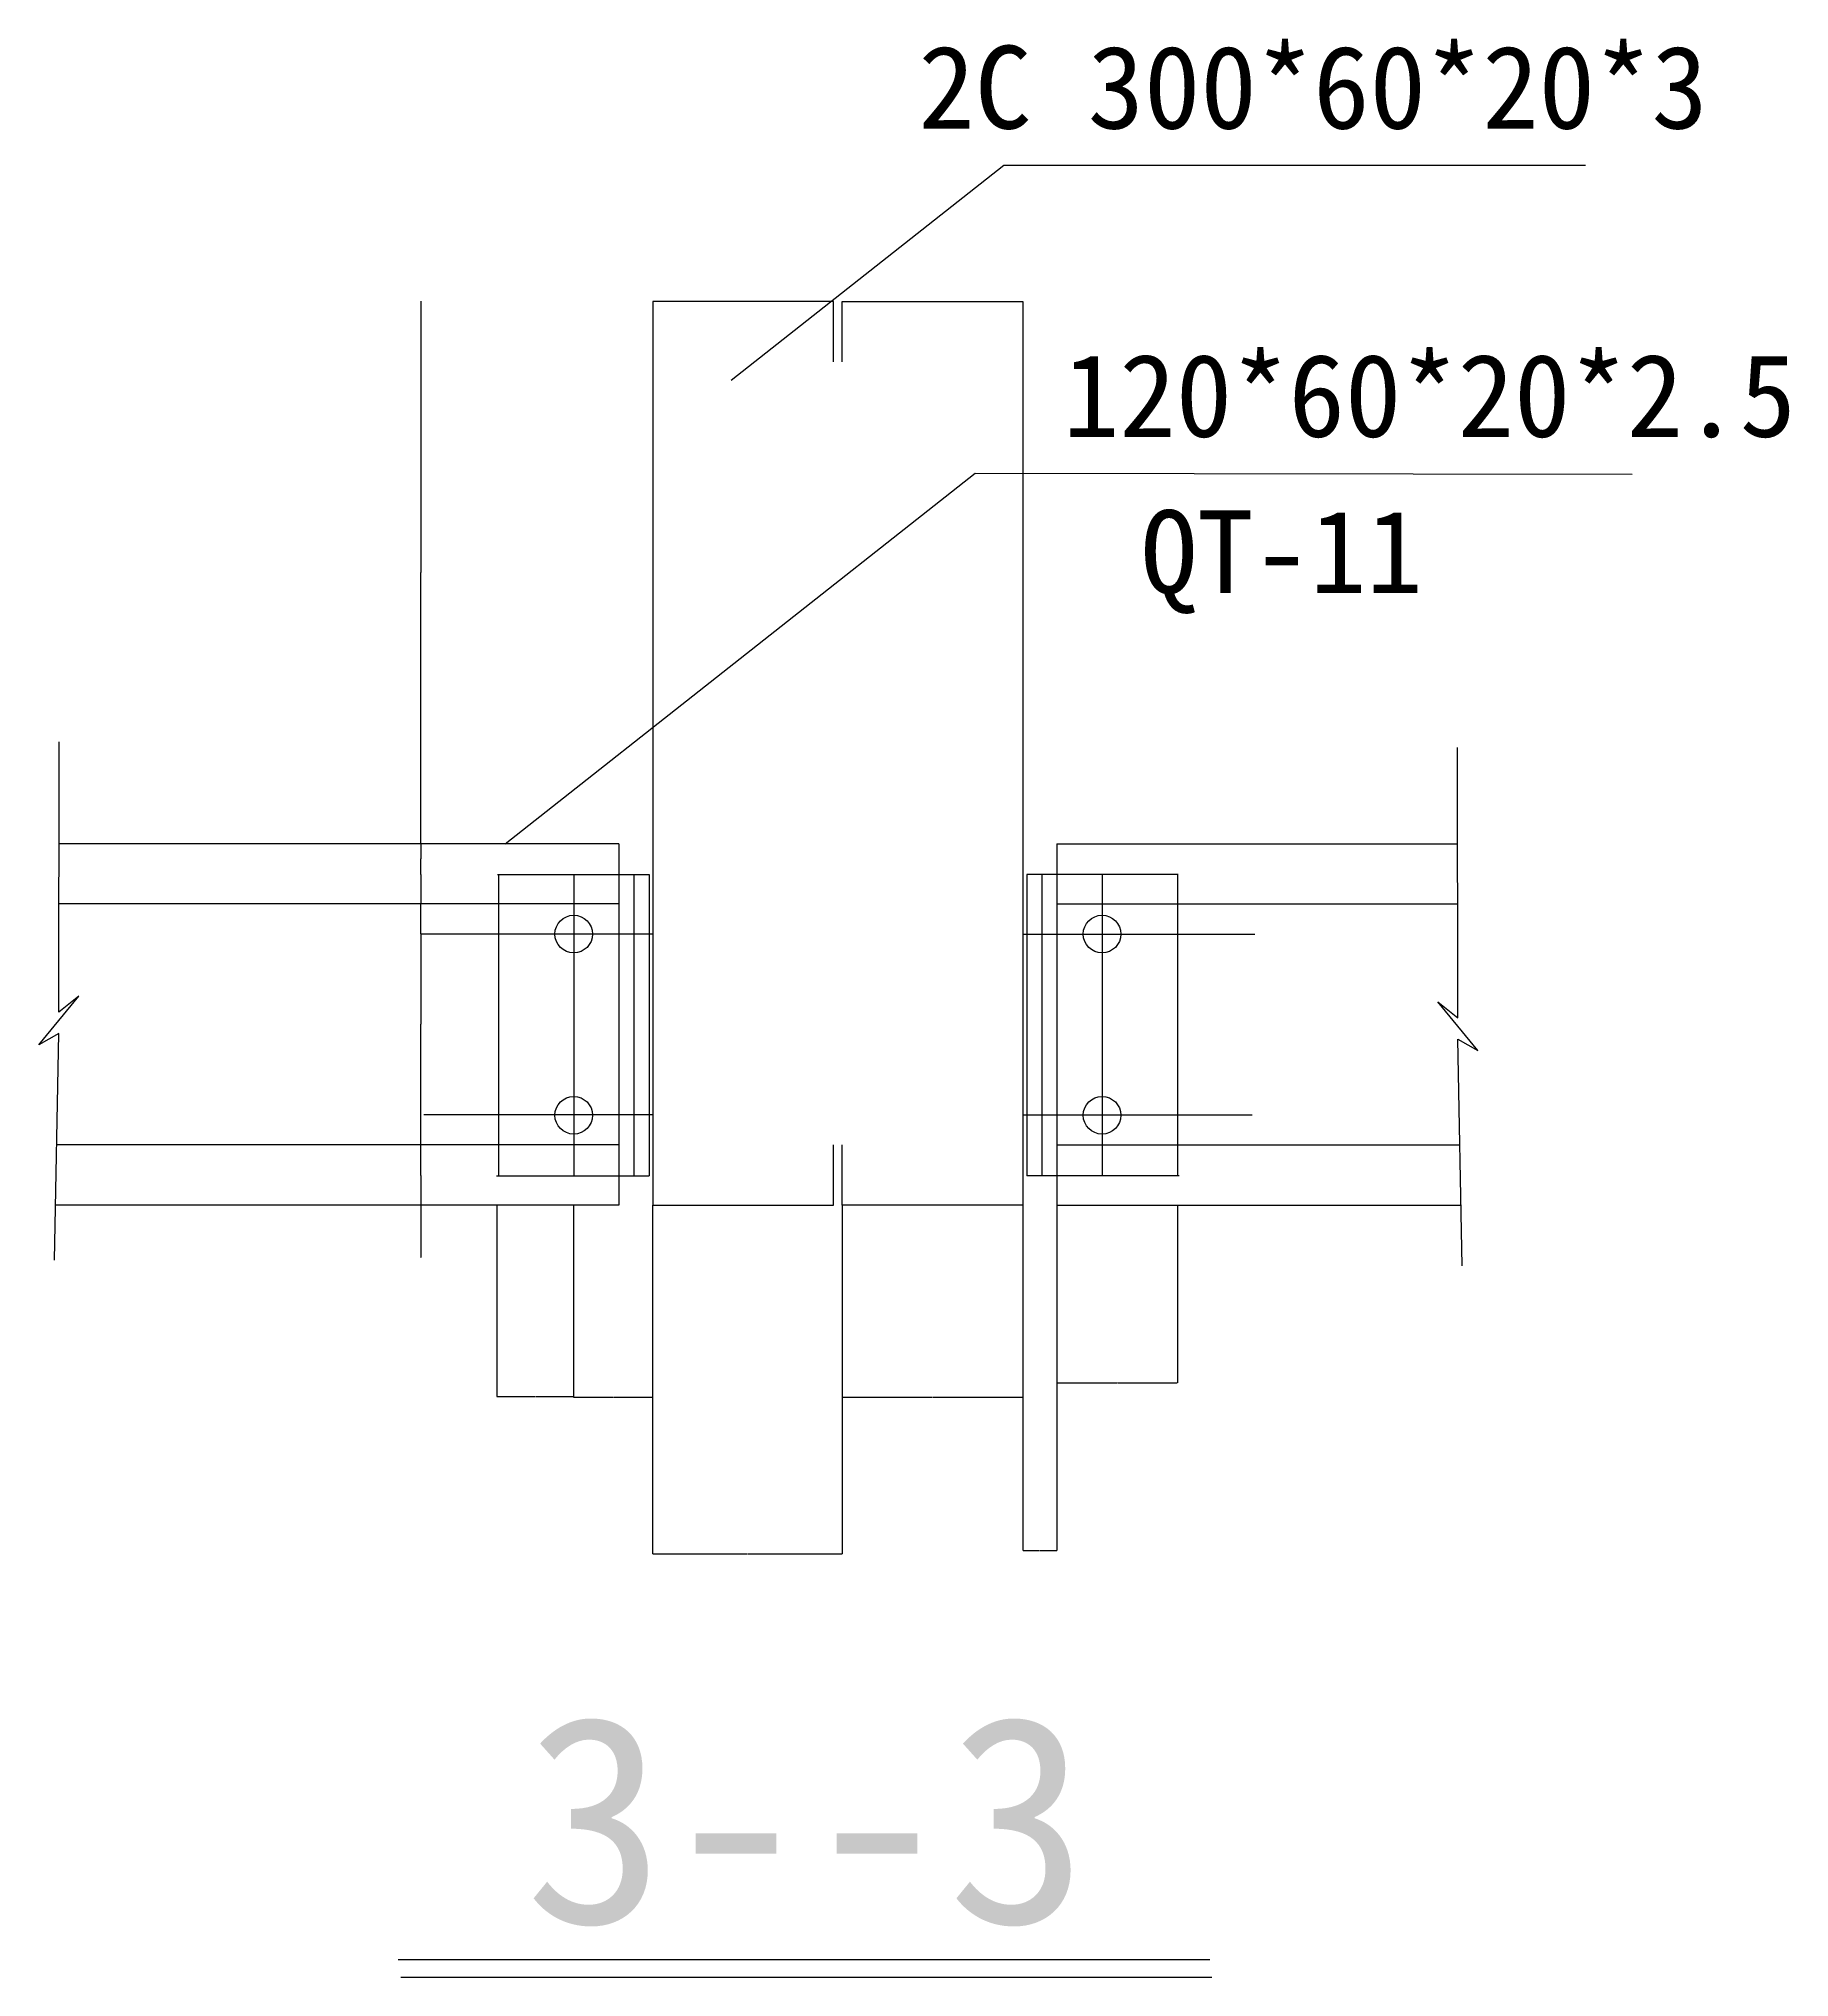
# Model space of a CAD drawing. Header units: metres. Extents: x 1551 to 37884, y 3562 to 29485.
# Drawn here: x 12685 to 17332, y 14982 to 20130 of the extents above; entities that cross this region are included whole.
import ezdxf

# ---------------------------------------------------------------- set-up
doc = ezdxf.new("R2010")
doc.units = ezdxf.units.M
for name, color, linetype in [('PUB_DIM', 3, 'Continuous'), ('PUB_TEXT', 7, 'Continuous'), ('柱', 5, 'Continuous'), ('梁', 6, 'Continuous'), ('连接板', 3, 'Continuous')]:
    doc.layers.add(name, color=color, linetype=linetype)
doc.dimstyles.get("Standard").update_dxf_attribs({"dimtxt": 2.5, "dimasz": 2.5, "dimexe": 1.25, "dimexo": 0.625, "dimtad": 1, "dimcen": 2.5, "dimazin": 3, "dimtfac": 1, "dimtmove": 0, "dimatfit": 3})

# ---------------------------------------------------------------- blocks, each defined once
blk = doc.blocks.new('_CLOSEDFILLED')
at = {"color": 0, "linetype": 'BYBLOCK'}
blk.add_solid([(-1, 0), (0, 0), (-1, 0)], dxfattribs=at)
blk = doc.blocks.new('*D45')
for p, q in [((13699.07, 17110.79), (13699.07, 16893.94)), ((13699.07, 17032.79), (13699.07, 16893.94)), ((13698.82, 16893.94), (13698.57, 16893.94)), ((13699.07, 16893.94), (13699.07, 16893.94)), ((13699.32, 16893.94), (13699.57, 16893.94))]:
    blk.add_line(p, q)
at = {"layer": 'Defpoints'}
for p in [(13699.07, 17110.79), (13699.07, 17032.79), (13699.07, 16893.94)]:
    blk.add_point(p, dxfattribs=at)
at = {"layer": 'PUB_DIM', "xscale": 0.25, "yscale": 0.25}
blk.add_blockref('_CLOSEDFILLED', (13699.07, 16893.94), dxfattribs=at)
at = {"layer": 'PUB_DIM', "xscale": 0.25, "yscale": 0.25, "rotation": 180}
blk.add_blockref('_CLOSEDFILLED', (13699.07, 16893.94), dxfattribs=at)
at = {"layer": 'PUB_DIM', "insert": (13699.07, 16895.065), "char_height": 1, "attachment_point": 5}
blk.add_mtext('10', dxfattribs=at)
blk = doc.blocks.new('*D46')
for p, q in [((13698.82, 17288.51), (13698.57, 17288.51)), ((13699.07, 17110.79), (13699.07, 17288.51)), ((13699.07, 17272.79), (13699.07, 17288.51)), ((13699.07, 17288.51), (13699.07, 17288.51)), ((13699.32, 17288.51), (13699.57, 17288.51))]:
    blk.add_line(p, q)
at = {"layer": 'Defpoints'}
for p in [(13699.07, 17288.51), (13699.07, 17272.79), (13699.07, 17110.79)]:
    blk.add_point(p, dxfattribs=at)
at = {"layer": 'PUB_DIM', "xscale": 0.25, "yscale": 0.25}
blk.add_blockref('_CLOSEDFILLED', (13699.07, 17288.51), dxfattribs=at)
at = {"layer": 'PUB_DIM', "xscale": 0.25, "yscale": 0.25, "rotation": 180}
blk.add_blockref('_CLOSEDFILLED', (13699.07, 17288.51), dxfattribs=at)
at = {"layer": 'PUB_DIM', "insert": (13699.07, 17289.635), "char_height": 1, "attachment_point": 5}
blk.add_mtext('20', dxfattribs=at)
blk = doc.blocks.new('*D47')
for p, q in [((13699.07, 17752.79), (13699.07, 17512.79)), ((13698.82, 17512.79), (13698.57, 17512.79)), ((13699.07, 17272.79), (13699.07, 17512.79)), ((13699.07, 17512.79), (13699.07, 17512.79)), ((13699.32, 17512.79), (13699.57, 17512.79))]:
    blk.add_line(p, q)
at = {"layer": 'Defpoints'}
for p in [(13699.07, 17752.79), (13699.07, 17512.79), (13699.07, 17272.79)]:
    blk.add_point(p, dxfattribs=at)
at = {"layer": 'PUB_DIM', "xscale": 0.25, "yscale": 0.25}
blk.add_blockref('_CLOSEDFILLED', (13699.07, 17512.79), dxfattribs=at)
at = {"layer": 'PUB_DIM', "xscale": 0.25, "yscale": 0.25, "rotation": 180}
blk.add_blockref('_CLOSEDFILLED', (13699.07, 17512.79), dxfattribs=at)
at = {"layer": 'PUB_DIM', "insert": (13699.07, 17513.915), "char_height": 1, "attachment_point": 5}
blk.add_mtext('60', dxfattribs=at)
blk = doc.blocks.new('*D48')
for p, q in [((13699.07, 17910.79), (13699.07, 17831.79)), ((13698.82, 17831.79), (13698.57, 17831.79)), ((13699.07, 17752.79), (13699.07, 17831.79)), ((13699.07, 17831.79), (13699.07, 17831.79)), ((13699.32, 17831.79), (13699.57, 17831.79))]:
    blk.add_line(p, q)
at = {"layer": 'Defpoints'}
for p in [(13699.07, 17910.79), (13699.07, 17831.79), (13699.07, 17752.79)]:
    blk.add_point(p, dxfattribs=at)
at = {"layer": 'PUB_DIM', "xscale": 0.25, "yscale": 0.25}
blk.add_blockref('_CLOSEDFILLED', (13699.07, 17831.79), dxfattribs=at)
at = {"layer": 'PUB_DIM', "xscale": 0.25, "yscale": 0.25, "rotation": 180}
blk.add_blockref('_CLOSEDFILLED', (13699.07, 17831.79), dxfattribs=at)
at = {"layer": 'PUB_DIM', "insert": (13699.07, 17832.915), "char_height": 1, "attachment_point": 5}
blk.add_mtext('20', dxfattribs=at)
blk = doc.blocks.new('*D49')
for p, q in [((13699.07, 17992.79), (13699.07, 17951.79)), ((13698.82, 17951.79), (13698.57, 17951.79)), ((13699.07, 17910.79), (13699.07, 17951.79)), ((13699.07, 17951.79), (13699.07, 17951.79)), ((13699.32, 17951.79), (13699.57, 17951.79))]:
    blk.add_line(p, q)
at = {"layer": 'Defpoints'}
for p in [(13699.07, 17992.79), (13699.07, 17951.79), (13699.07, 17910.79)]:
    blk.add_point(p, dxfattribs=at)
at = {"layer": 'PUB_DIM', "xscale": 0.25, "yscale": 0.25}
blk.add_blockref('_CLOSEDFILLED', (13699.07, 17951.79), dxfattribs=at)
at = {"layer": 'PUB_DIM', "xscale": 0.25, "yscale": 0.25, "rotation": 180}
blk.add_blockref('_CLOSEDFILLED', (13699.07, 17951.79), dxfattribs=at)
at = {"layer": 'PUB_DIM', "insert": (13699.07, 17952.915), "char_height": 1, "attachment_point": 5}
blk.add_mtext('10', dxfattribs=at)
blk = doc.blocks.new('*D50')
for p, q in [((13699.07, 19432.79), (13699.07, 18712.79)), ((13698.82, 18712.79), (13698.57, 18712.79)), ((13699.07, 17992.79), (13699.07, 18712.79)), ((13699.07, 18712.79), (13699.07, 18712.79)), ((13699.32, 18712.79), (13699.57, 18712.79))]:
    blk.add_line(p, q)
at = {"layer": 'Defpoints'}
for p in [(13699.07, 19432.79), (13699.07, 18712.79), (13699.07, 17992.79)]:
    blk.add_point(p, dxfattribs=at)
at = {"layer": 'PUB_DIM', "xscale": 0.25, "yscale": 0.25}
blk.add_blockref('_CLOSEDFILLED', (13699.07, 18712.79), dxfattribs=at)
at = {"layer": 'PUB_DIM', "xscale": 0.25, "yscale": 0.25, "rotation": 180}
blk.add_blockref('_CLOSEDFILLED', (13699.07, 18712.79), dxfattribs=at)
at = {"layer": 'PUB_DIM', "insert": (13699.07, 18713.915), "char_height": 1, "attachment_point": 5}
blk.add_mtext('180', dxfattribs=at)
blk = doc.blocks.new('*D51')
for p, q in [((13900.52, 17032.34), (13900.52, 16524.11)), ((14104.52, 17032.34), (14104.52, 16524.11)), ((13900.77, 16524.11), (14001.52, 16524.11)), ((14003.52, 16524.11), (14104.27, 16524.11))]:
    blk.add_line(p, q)
at = {"layer": 'Defpoints'}
for p in [(13900.52, 17032.34), (14104.52, 17032.34), (13900.52, 16524.11)]:
    blk.add_point(p, dxfattribs=at)
at = {"layer": 'PUB_DIM', "xscale": 0.25, "yscale": 0.25, "rotation": 180}
blk.add_blockref('_CLOSEDFILLED', (13900.52, 16524.11), dxfattribs=at)
at = {"layer": 'PUB_DIM', "xscale": 0.25, "yscale": 0.25}
blk.add_blockref('_CLOSEDFILLED', (14104.52, 16524.11), dxfattribs=at)
at = {"layer": 'PUB_DIM', "insert": (14002.52, 16524.11), "char_height": 1, "attachment_point": 5}
blk.add_mtext('25', dxfattribs=at)
blk = doc.blocks.new('*D52')
for p, q in [((14104.52, 17032.34), (14104.52, 16522.22)), ((14314.52, 17032.34), (14314.52, 16522.22)), ((14104.77, 16522.22), (14208.52, 16522.22)), ((14210.52, 16522.22), (14314.27, 16522.22))]:
    blk.add_line(p, q)
at = {"layer": 'Defpoints'}
for p in [(14104.52, 17032.34), (14314.52, 17032.34), (14104.52, 16522.22)]:
    blk.add_point(p, dxfattribs=at)
at = {"layer": 'PUB_DIM', "xscale": 0.25, "yscale": 0.25, "rotation": 180}
blk.add_blockref('_CLOSEDFILLED', (14104.52, 16522.22), dxfattribs=at)
at = {"layer": 'PUB_DIM', "xscale": 0.25, "yscale": 0.25}
blk.add_blockref('_CLOSEDFILLED', (14314.52, 16522.22), dxfattribs=at)
at = {"layer": 'PUB_DIM', "insert": (14209.52, 16522.22), "char_height": 1, "attachment_point": 5}
blk.add_mtext('25', dxfattribs=at)
blk = doc.blocks.new('*D53')
for p, q in [((14314.52, 17032.34), (14314.52, 16106.69)), ((14817.52, 17032.34), (14817.52, 16106.69)), ((14314.77, 16106.69), (14565.02, 16106.69)), ((14567.02, 16106.69), (14817.27, 16106.69))]:
    blk.add_line(p, q)
at = {"layer": 'Defpoints'}
for p in [(14314.52, 17032.34), (14817.52, 17032.34), (14314.52, 16106.69)]:
    blk.add_point(p, dxfattribs=at)
at = {"layer": 'PUB_DIM', "xscale": 0.25, "yscale": 0.25, "rotation": 180}
blk.add_blockref('_CLOSEDFILLED', (14314.52, 16106.69), dxfattribs=at)
at = {"layer": 'PUB_DIM', "xscale": 0.25, "yscale": 0.25}
blk.add_blockref('_CLOSEDFILLED', (14817.52, 16106.69), dxfattribs=at)
at = {"layer": 'PUB_DIM', "insert": (14566.02, 16106.69), "char_height": 1, "attachment_point": 5}
blk.add_mtext('60', dxfattribs=at)
blk = doc.blocks.new('*D54')
for p, q in [((14817.52, 17032.34), (14817.52, 16522.22)), ((15297.52, 17032.34), (15297.52, 16522.22)), ((14817.77, 16522.22), (15056.52, 16522.22)), ((15058.52, 16522.22), (15297.27, 16522.22))]:
    blk.add_line(p, q)
at = {"layer": 'Defpoints'}
for p in [(14817.52, 17032.34), (15297.52, 17032.34), (14817.52, 16522.22)]:
    blk.add_point(p, dxfattribs=at)
at = {"layer": 'PUB_DIM', "xscale": 0.25, "yscale": 0.25, "rotation": 180}
blk.add_blockref('_CLOSEDFILLED', (14817.52, 16522.22), dxfattribs=at)
at = {"layer": 'PUB_DIM', "xscale": 0.25, "yscale": 0.25}
blk.add_blockref('_CLOSEDFILLED', (15297.52, 16522.22), dxfattribs=at)
at = {"layer": 'PUB_DIM', "insert": (15057.52, 16522.22), "char_height": 1, "attachment_point": 5}
blk.add_mtext('60', dxfattribs=at)
blk = doc.blocks.new('*D55')
for p, q in [((15297.52, 17032.34), (15297.52, 16114.92)), ((15387.52, 17032.34), (15387.52, 16114.92)), ((15297.77, 16114.92), (15341.52, 16114.92)), ((15343.52, 16114.92), (15387.27, 16114.92))]:
    blk.add_line(p, q)
at = {"layer": 'Defpoints'}
for p in [(15297.52, 17032.34), (15387.52, 17032.34), (15297.52, 16114.92)]:
    blk.add_point(p, dxfattribs=at)
at = {"layer": 'PUB_DIM', "xscale": 0.25, "yscale": 0.25, "rotation": 180}
blk.add_blockref('_CLOSEDFILLED', (15297.52, 16114.92), dxfattribs=at)
at = {"layer": 'PUB_DIM', "xscale": 0.25, "yscale": 0.25}
blk.add_blockref('_CLOSEDFILLED', (15387.52, 16114.92), dxfattribs=at)
at = {"layer": 'PUB_DIM', "insert": (15342.52, 16114.92), "char_height": 1, "attachment_point": 5}
blk.add_mtext('10', dxfattribs=at)
blk = doc.blocks.new('*D56')
for p, q in [((15387.52, 17032.34), (15387.52, 16560.49)), ((15707.52, 17032.34), (15707.52, 16560.49)), ((15387.77, 16560.49), (15546.52, 16560.49)), ((15548.52, 16560.49), (15707.27, 16560.49))]:
    blk.add_line(p, q)
at = {"layer": 'Defpoints'}
for p in [(15387.52, 17032.34), (15707.52, 17032.34), (15387.52, 16560.49)]:
    blk.add_point(p, dxfattribs=at)
at = {"layer": 'PUB_DIM', "xscale": 0.25, "yscale": 0.25, "rotation": 180}
blk.add_blockref('_CLOSEDFILLED', (15387.52, 16560.49), dxfattribs=at)
at = {"layer": 'PUB_DIM', "xscale": 0.25, "yscale": 0.25}
blk.add_blockref('_CLOSEDFILLED', (15707.52, 16560.49), dxfattribs=at)
at = {"layer": 'PUB_DIM', "insert": (15547.52, 16560.49), "char_height": 1, "attachment_point": 5}
blk.add_mtext('40', dxfattribs=at)

msp = doc.modelspace()

# ---------------------------------------------------------------- linework, layer by layer
for p, q in [((14522.53, 19223.38), (15246.83, 19794.51)), ((15246.83, 19794.51), (16790.74, 19794.51)), ((13923.29, 17992.34), (15170.59, 18975.88)), ((15170.59, 18975.88), (16915, 18973.62)), ((12738.03, 17545.22), (12738.99, 18263.11)), ((16452.3, 17530.22), (16451.34, 18248.11)), ((14224.85, 17832.34), (12738.43, 17832.34)), ((15387.59, 17832.34), (16451.89, 17832.34)), ((12684.77, 17457.83), (12791.29, 17587.02)), ((12791.29, 17587.02), (12738.03, 17545.22)), ((16505.56, 17442.83), (16399.04, 17572.02)), ((16399.04, 17572.02), (16452.3, 17530.22)), ((12738.03, 17488.22), (12684.77, 17457.83)), ((12726.68, 16885.95), (12738.03, 17488.22)), ((16463.65, 16870.96), (16452.3, 17473.23)), ((16452.3, 17473.23), (16505.56, 17442.83)), ((13646.17, 14981.98), (15798.94, 14981.98))]:
    msp.add_line(p, q)
msp.add_lwpolyline([(13638.92, 15029.06), (15794.06, 15029.06)])
at = {"layer": '柱'}
for points in [[(14794.69, 19272.34), (14794.69, 19432.34), (14314.69, 19432.34), (14314.69, 17032.34), (14794.69, 17032.34), (14794.69, 17192.34)], [(14817.59, 19272.34), (14817.59, 19432.34), (15297.59, 19432.34), (15297.59, 17032.34), (14817.59, 17032.34), (14817.59, 17192.34)]]:
    msp.add_lwpolyline(points, dxfattribs=at)
at = {"layer": '梁'}
for p, q in [((14224.85, 17992.34), (12738.65, 17992.34)), ((14224.85, 17992.34), (14224.85, 17910.61)), ((15387.59, 17992.34), (16451.68, 17992.34)), ((15387.59, 17992.34), (15387.59, 17910.61)), ((14104.9, 17910.61), (14104.9, 17110.45)), ((14224.85, 17910.61), (14224.85, 17110.45)), ((15387.59, 17910.61), (15387.59, 17110.45)), ((15507.54, 17910.61), (15507.54, 17110.45)), ((14314.69, 17752.34), (13699.07, 17752.34)), ((15297.74, 17752.34), (15913.37, 17752.34)), ((14314.69, 17272.34), (13706.72, 17272.34)), ((15297.74, 17272.34), (15905.72, 17272.34)), ((14224.85, 17192.34), (12732.74, 17192.34)), ((15387.59, 17192.34), (16457.59, 17192.34)), ((14224.85, 17110.45), (14224.85, 17032.34)), ((15387.59, 17110.45), (15387.59, 17032.34)), ((14224.85, 17032.34), (12729.72, 17032.34)), ((15387.59, 17032.34), (16460.61, 17032.34))]:
    msp.add_line(p, q, dxfattribs=at)
at = {"layer": '连接板'}
for p, q in [((13902.72, 17910.61), (14304.85, 17910.61)), ((13904.9, 17910.61), (13904.9, 17110.45)), ((14264.85, 17910.61), (14264.85, 17110.45)), ((14304.85, 17910.61), (14304.85, 17110.45)), ((15307.59, 17910.61), (15307.59, 17110.45)), ((15709.71, 17910.61), (15307.59, 17910.61)), ((15347.59, 17910.61), (15347.59, 17110.45)), ((15707.54, 17910.61), (15707.54, 17110.45)), ((13900.29, 17110.45), (14304.85, 17110.45)), ((15712.15, 17110.45), (15307.59, 17110.45))]:
    msp.add_line(p, q, dxfattribs=at)
for centre in [(14104.9, 17752.34), (15507.54, 17752.34), (14104.9, 17270.98), (15507.54, 17270.98)]:
    msp.add_circle(centre, 50, dxfattribs=at)

# ---------------------------------------------------------------- texts
at = {"layer": 'PUB_TEXT'}
for s, height, p in [('2C 300*60*20*3', 220.03, (15020.33, 19891.3)), ('120*60*20*2.5', 220.03, (15404.02, 19072.67)), ('QT-11', 220.03, (15610.7, 18657.8)), ('3--3', 550, (13974.59, 15125.78))]:
    msp.add_text(s, height=height, dxfattribs=at).set_placement(p)

# ---------------------------------------------------------------- dimensions: what is measured, and where the dimension line sits
at = {"layer": 'PUB_DIM'}
for base, p1, p2, text, picture, middle in [((13699.07, 18712.79), (13699.07, 17992.79), (13699.07, 19432.79), '180', '*D50', (13699.07, 18713.915)), ((13699.07, 17951.79), (13699.07, 17910.79), (13699.07, 17992.79), '10', '*D49', (13699.07, 17952.915)), ((13699.07, 17831.79), (13699.07, 17752.79), (13699.07, 17910.79), '20', '*D48', (13699.07, 17832.915)), ((13699.07, 17512.79), (13699.07, 17272.79), (13699.07, 17752.79), '60', '*D47', (13699.07, 17513.915)), ((13699.07, 17288.51), (13699.07, 17110.79), (13699.07, 17272.79), '20', '*D46', (13699.07, 17289.635)), ((13699.07, 16893.94), (13699.07, 17032.79), (13699.07, 17110.79), '10', '*D45', (13699.07, 16895.065)), ((13900.52, 16524.11), (13900.52, 17032.34), (14104.52, 17032.34), '25', '*D51', (14002.52, 16524.11)), ((14104.52, 16522.22), (14104.52, 17032.34), (14314.52, 17032.34), '25', '*D52', (14209.52, 16522.22)), ((14314.52, 16106.69), (14314.52, 17032.34), (14817.52, 17032.34), '60', '*D53', (14566.02, 16106.69)), ((14817.52, 16522.22), (14817.52, 17032.34), (15297.52, 17032.34), '60', '*D54', (15057.52, 16522.22)), ((15297.52, 16114.92), (15297.52, 17032.34), (15387.52, 17032.34), '10', '*D55', (15342.52, 16114.92)), ((15387.52, 16560.49), (15387.52, 17032.34), (15707.52, 17032.34), '40', '*D56', (15547.52, 16560.49))]:
    dim = msp.add_linear_dim(base=base, p1=p1, p2=p2, text=text, dimstyle='Standard', dxfattribs=at)
    dim.commit()
    dim.dimension.update_dxf_attribs({"geometry": picture, "text_midpoint": middle})

doc.saveas('drawing.dxf')
